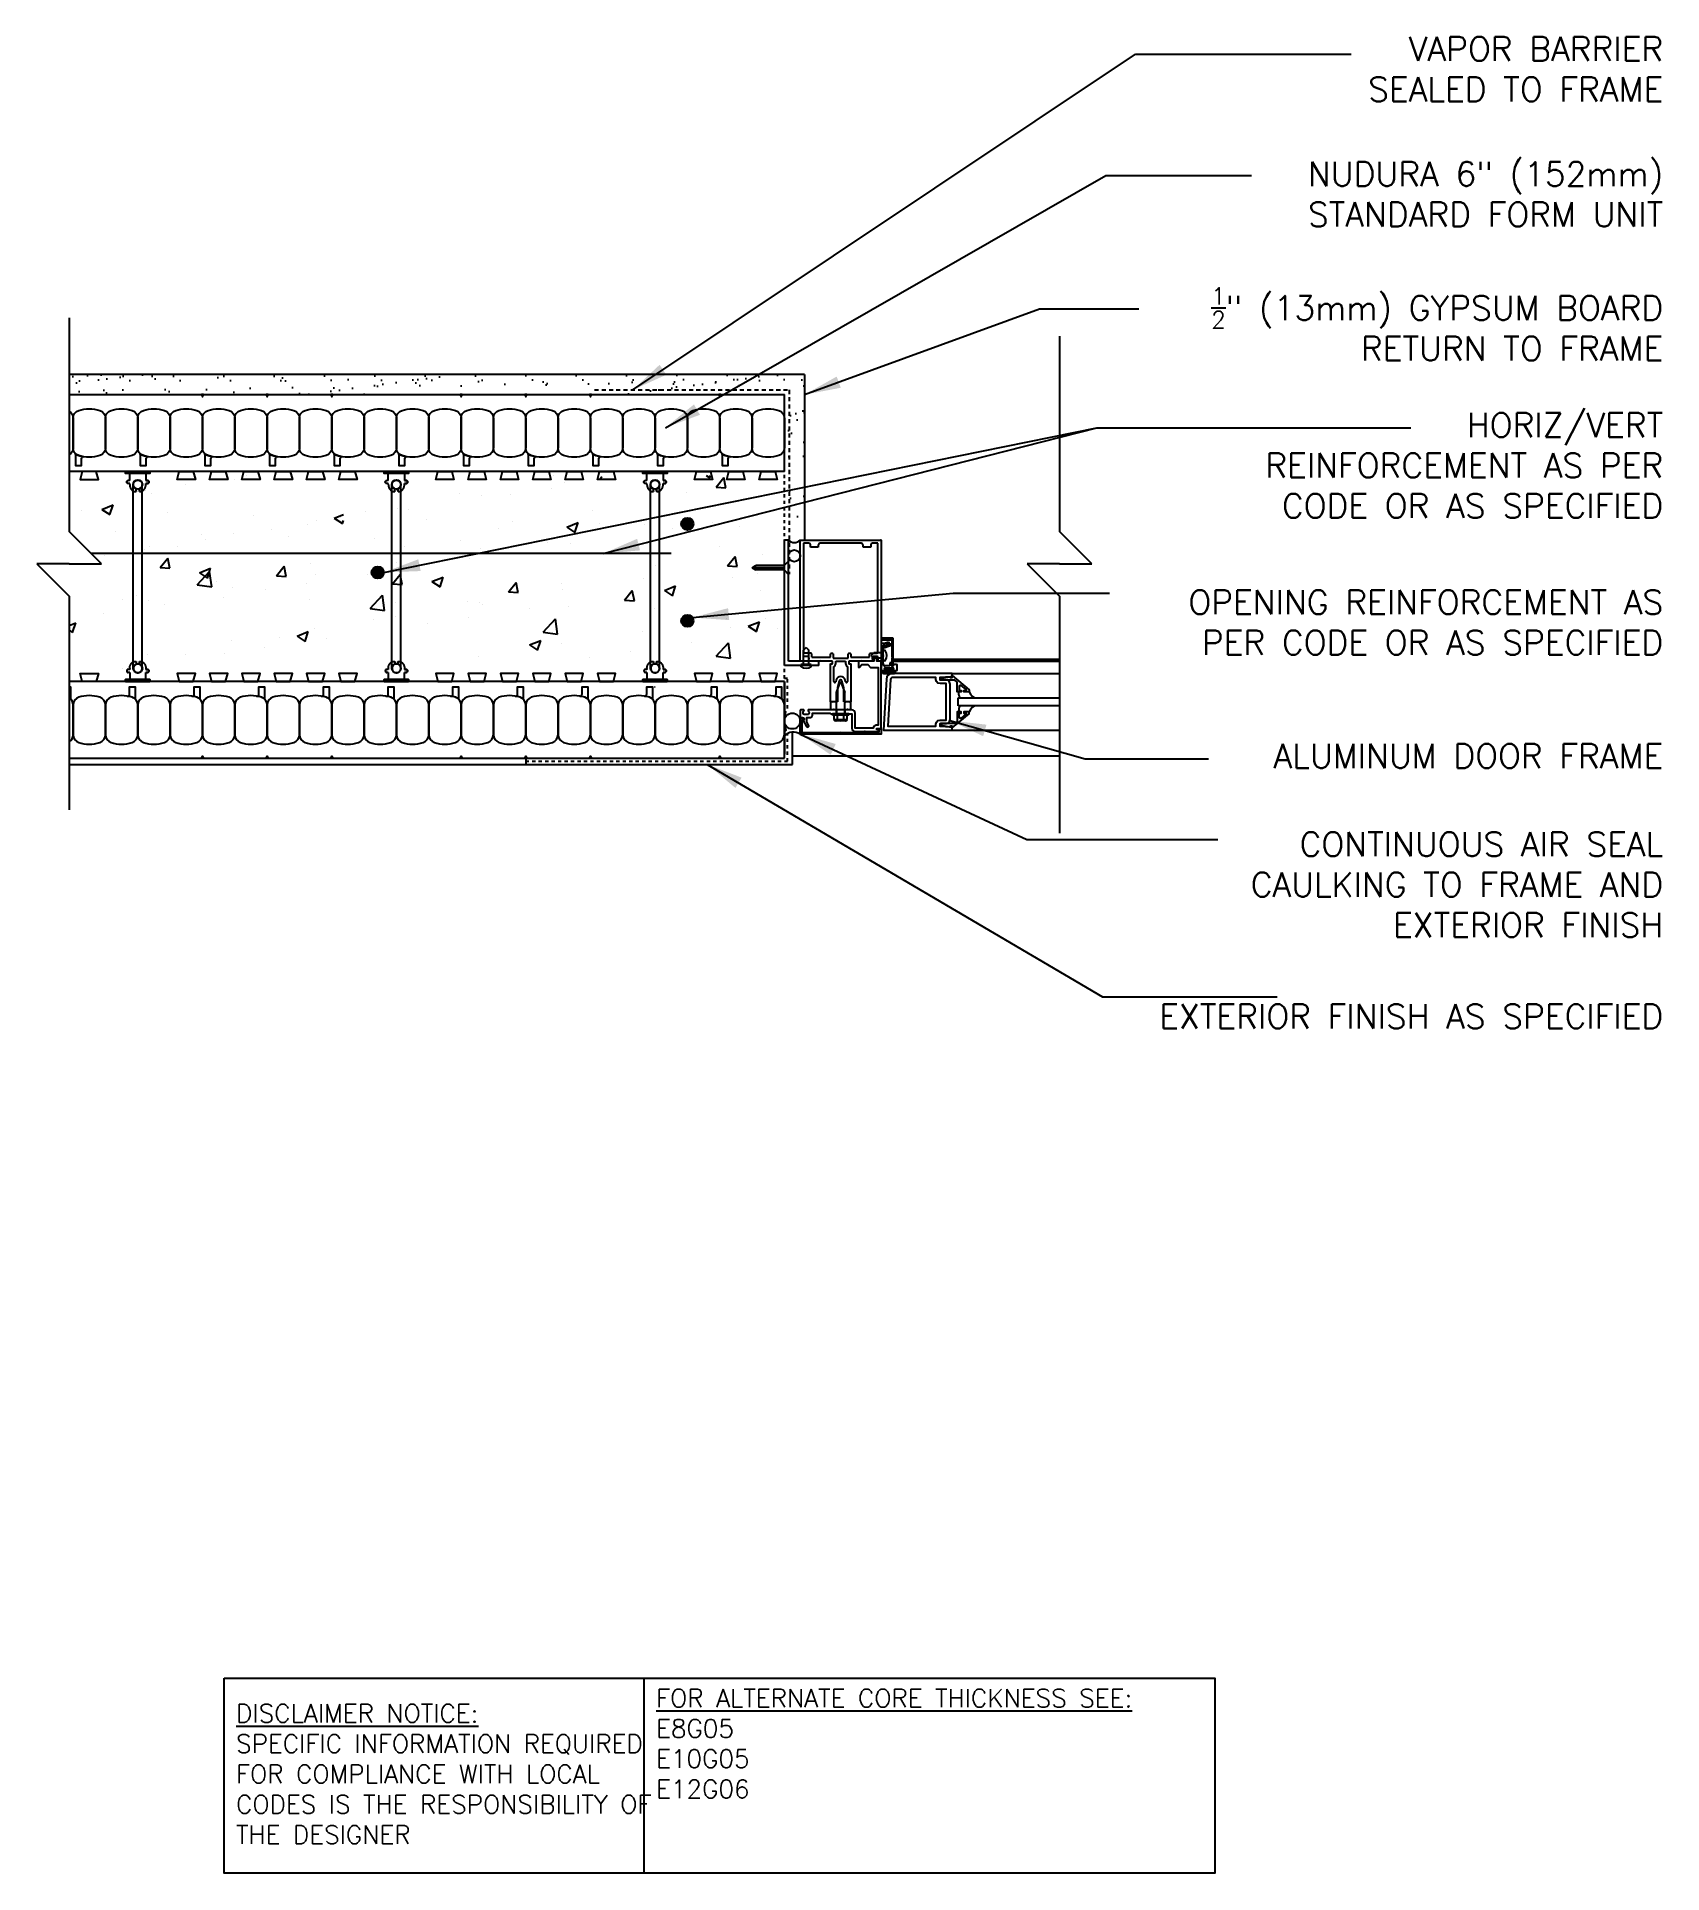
# Model space of a CAD drawing. Header units: inches. Extents: x 2949.9 to 3000.2, y 478 to 534.8.
import ezdxf

# ---------------------------------------------------------------- set-up
doc = ezdxf.new("R2010")
doc.units = ezdxf.units.IN
doc.header["$LTSCALE"] = 0.5
doc.header["$MEASUREMENT"] = 0
doc.linetypes.add('DASHED2', pattern=[0.375, 0.25, -0.125])
doc.layers.get('0').update_dxf_attribs({"linetype": 'CONTINUOUS'})
for name, color, linetype in [('HATCH', 12, 'CONTINUOUS'), ('LINE18', 9, 'CONTINUOUS'), ('line25', 2, 'CONTINUOUS'), ('LINE3', 3, 'CONTINUOUS'), ('LINE50', 5, 'CONTINUOUS'), ('LINE9', 9, 'CONTINUOUS'), ('TEXT', 4, 'CONTINUOUS')]:
    doc.layers.add(name, color=color, linetype=linetype)
doc.styles.add('DIM', font='romans.shx', dxfattribs={"width": 0.7})
doc.styles.get("Standard").update_dxf_attribs({"font": 'romans.shx'})
doc.dimstyles.new('ext_12', dxfattribs={"dimscale": 12, "dimtxt": 0.09375, "dimasz": 0.09375, "dimexe": 0.09375, "dimexo": 0.0625, "dimgap": 0.0625, "dimtad": 1, "dimdec": 1, "dimzin": 3, "dimdsep": 46, "dimlunit": 4, "dimtxsty": 'DIM', "dimcen": 0.09, "dimdle": 0.09375, "dimclrt": 4, "dimadec": 0, "dimazin": 0, "dimtfac": 1, "dimtdec": 1, "dimtmove": 2, "dimatfit": 3, "dimfxl": 0, "dimfrac": 2, "dimtolj": 1, "dimtzin": 0, "dimarcsym": 0})

msp = doc.modelspace()

# ---------------------------------------------------------------- texts
at = {"layer": 'TEXT'}
for s, insert, char_height, width, attachment_point in [('\\A1;VAPOR BARRIER \\PSEALED TO FRAME', (3000.196, 533.779), 0.75, 17.3617, 6), ('\\A1;NUDURA 6" (152mm) STANDARD FORM UNIT', (3000.196, 529.909), 0.75, 17.3617, 6), ('\\A1;{\\H0.7x;\\S1/2;}" (13mm) GYPSUM BOARD\\PRETURN TO FRAME', (3000.196, 525.889), 0.75, 17.3617, 6), ('\\A1;HORIZ/VERT REINFORCEMENT AS PER CODE OR AS SPECIFIED', (3000.196, 521.517), 0.75, 14.1881, 6), ('\\A1;OPENING REINFORCEMENT AS PER CODE OR AS SPECIFIED', (3000.196, 516.662), 0.75, 17.3617, 6), ('\\A1;ALUMINUM DOOR FRAME', (3000.196, 512.528), 0.75, 17.3617, 6), ('\\A1;CONTINUOUS AIR SEAL CAULKING TO FRAME AND EXTERIOR FINISH', (3000.196, 508.55), 0.75, 17.3617, 6), ('\\A1;EXTERIOR FINISH AS SPECIFIED', (3000.196, 504.474), 0.75, 17.3617, 6), ('{\\LFOR ALTERNATE CORE THICKNESS SEE:\\P}E8G05\\PE10G05\\PE12G06', (2969.041, 481.974), 0.5625, 23.33295, 4), ('{\\LDISCLAIMER NOTICE:}\\PSPECIFIC INFORMATION REQUIRED FOR COMPLIANCE WITH LOCAL CODES IS THE RESPONSIBILITY OF THE DESIGNER', (2956.049, 481.034), 0.5625, 14.00235, 4)]:
    msp.add_mtext(s, dxfattribs=dict(at, insert=insert, char_height=char_height, width=width, attachment_point=attachment_point))

# ---------------------------------------------------------------- blocks, each defined once
blk = doc.blocks.new('WEB_6_CENTRE_TOP')
for p, q in [((5.688, 0.141), (0, 0.141)), ((5.688, -0.141), (0, -0.141))]:
    blk.add_line(p, q)
for centre in [(0, 0), (5.688, 0)]:
    blk.add_circle(centre, 0.141)
blk = doc.blocks.new('Connector')
blk.add_point((0.271, 0))
at = {"layer": 'LINE9'}
for p, q in [((0, 0.375), (0, -0.375)), ((0.062, -0.375), (0.062, 0.375)), ((0.281, 0.25), (0.062, 0.25))]:
    blk.add_line(p, q, dxfattribs=at)
for points, weights in [([(0.007, 0.375), (0.004, 0.375), (0, 0.375)], [1, 0.972587069138, 0.950305488115]), ([(0.327, 0.343), (0.308, 0.343), (0.281, 0.317), (0.281, 0.297)], [1, 0.85355339, 0.85355339, 1]), ([(0.328, 0.343), (0.327, 0.343), (0.327, 0.343)], [1, 0.70710678, 1]), ([(0.375, 0.297), (0.375, 0.317), (0.348, 0.343), (0.329, 0.343)], [1, 0.85355339, 0.85355339, 1]), ([(0.406, 0.25), (0.546, 0.25), (0.619, 0.131)], [0.958404415409, 0.794674173519, 0.864651571113]), ([(0.619, 0.052), (0.612, 0.049), (0.604, 0.049)], [0.83615024178, 0.892081430621, 1]), ([(0, -0.375), (0.004, -0.375), (0.007, -0.375)], [0.950305488115, 0.972587069138, 1]), ([(0.281, -0.297), (0.281, -0.317), (0.308, -0.343), (0.327, -0.343)], [1, 0.85355339, 0.85355339, 1]), ([(0.327, -0.343), (0.281, -0.343), (0.281, -0.297)], [1, 0.70710678, 1]), ([(0.329, -0.343), (0.348, -0.343), (0.375, -0.317), (0.375, -0.297)], [1, 0.85355339, 0.85355339, 1]), ([(0.375, -0.297), (0.375, -0.343), (0.329, -0.343)], [1, 0.70710678, 1]), ([(0.619, -0.131), (0.546, -0.25), (0.406, -0.25)], [0.864651574428, 0.794674169686, 0.958404415195]), ([(0.604, -0.049), (0.612, -0.049), (0.619, -0.052)], [1, 0.89208144177, 0.836150253337])]:
    blk.add_rational_spline(points, weights, degree=2, dxfattribs=at)
for points, degree in [([(0, 0.375), (0.002, 0.375), (0.005, 0.375), (0.007, 0.375)], 3), ([(0.007, 0.375), (0.021, 0.375), (0.051, 0.375), (0.062, 0.375), (0.062, 0.375)], 3), ([(0.281, 0.25), (0.281, 0.297)], 1), ([(0.327, 0.343), (0.327, 0.343), (0.328, 0.343), (0.328, 0.343)], 3), ([(0.328, 0.343), (0.329, 0.343), (0.329, 0.343), (0.329, 0.343)], 3), ([(0.375, 0.25), (0.375, 0.297)], 1), ([(0.406, 0.25), (0.375, 0.25)], 1), ([(0.604, 0.049), (0.532, 0.049)], 1), ([(0.604, 0.049), (0.609, 0.049), (0.614, 0.05), (0.619, 0.052)], 3), ([(0.619, 0.131), (0.619, 0.052)], 1), ([(0.007, -0.375), (0.005, -0.375), (0.002, -0.375), (0, -0.375)], 3), ([(0.062, -0.375), (0.062, -0.375), (0.051, -0.375), (0.021, -0.375), (0.007, -0.375)], 3), ([(0.062, -0.25), (0.281, -0.25)], 1), ([(0.281, -0.297), (0.281, -0.25)], 1), ([(0.281, -0.25), (0.281, -0.297)], 1), ([(0.328, -0.343), (0.328, -0.343), (0.327, -0.343), (0.327, -0.343)], 3), ([(0.329, -0.343), (0.329, -0.343), (0.329, -0.343), (0.328, -0.343)], 3), ([(0.375, -0.25), (0.375, -0.297)], 1), ([(0.375, -0.297), (0.375, -0.25)], 1), ([(0.406, -0.25), (0.375, -0.25)], 1), ([(0.532, -0.049), (0.604, -0.049)], 1), ([(0.604, -0.049), (0.58, -0.049), (0.556, -0.049), (0.532, -0.049)], 3), ([(0.619, -0.052), (0.614, -0.05), (0.609, -0.049), (0.604, -0.049)], 3), ([(0.619, -0.052), (0.619, -0.131)], 1)]:
    blk.add_open_spline(points, degree=degree, dxfattribs=at)
for points, weights, knots in [([(0.062, 0.375), (0.062, 0.375), (0.046, 0.375), (0.03, 0.375), (0.007, 0.375)], [0.868718858569, 0.861102746415, 1, 0.861102734288, 0.868718859898], [0, 0, 0, 0.5, 0.5, 1, 1, 1]), ([(0.532, 0.049), (0.472, 0.203), (0.333, 0.113), (0.157, 0), (0.333, -0.113), (0.472, -0.203), (0.532, -0.049)], [0.899508922286, 0.599718215298, 1, 0.54226024, 1, 0.599718224335, 0.899508908749], [0, 0, 0, 0.318112, 0.318112, 0.681888, 0.681888, 1, 1, 1]), ([(0.007, -0.375), (0.03, -0.375), (0.046, -0.375), (0.062, -0.375), (0.062, -0.375)], [0.868718859319, 0.861102739573, 1, 0.861102742958, 0.868718858948], [0, 0, 0, 0.5, 0.5, 1, 1, 1])]:
    blk.add_rational_spline(points, weights, degree=2, knots=knots, dxfattribs=at)
for points in [[(0.406, 0.25), (0.406, 0.25), (0.406, 0.25), (0.406, 0.25), (0.406, 0.25), (0.406, 0.25), (0.406, 0.25)], [(0.406, 0.25), (0.406, 0.25), (0.406, 0.25), (0.406, 0.25), (0.406, 0.25), (0.406, 0.25), (0.406, 0.25)], [(0.406, 0.25), (0.406, 0.25), (0.406, 0.25), (0.406, 0.25), (0.406, 0.25), (0.406, 0.25), (0.406, 0.25)], [(0.406, 0.25), (0.406, 0.25), (0.406, 0.25), (0.406, 0.25), (0.406, 0.25), (0.406, 0.25), (0.406, 0.25)], [(0.406, 0.25), (0.406, 0.25), (0.406, 0.25), (0.406, 0.25), (0.406, 0.25), (0.406, 0.25), (0.406, 0.25)], [(0.406, 0.25), (0.406, 0.25), (0.406, 0.25), (0.406, 0.25), (0.406, 0.25), (0.406, 0.25), (0.406, 0.25)], [(0.406, 0.25), (0.406, 0.25), (0.406, 0.25), (0.406, 0.25), (0.406, 0.25), (0.406, 0.25), (0.406, 0.25)], [(0.406, 0.25), (0.406, 0.25), (0.406, 0.25), (0.406, 0.25), (0.406, 0.25), (0.406, 0.25), (0.406, 0.25)], [(0.406, 0.25), (0.406, 0.25), (0.406, 0.25), (0.406, 0.25), (0.406, 0.25), (0.406, 0.25), (0.406, 0.25)], [(0.406, 0.25), (0.406, 0.25), (0.406, 0.25), (0.406, 0.25), (0.406, 0.25), (0.406, 0.25), (0.406, 0.25)], [(0.406, 0.25), (0.406, 0.25), (0.406, 0.25), (0.406, 0.25), (0.406, 0.25), (0.406, 0.25), (0.406, 0.25)], [(0.406, 0.25), (0.406, 0.25), (0.406, 0.25), (0.406, 0.25), (0.406, 0.25), (0.406, 0.25), (0.406, 0.25)], [(0.406, 0.25), (0.406, 0.25), (0.406, 0.25), (0.406, 0.25), (0.406, 0.25), (0.406, 0.25), (0.406, 0.25)], [(0.406, 0.25), (0.406, 0.25), (0.406, 0.25), (0.406, 0.25), (0.406, 0.25), (0.406, 0.25), (0.406, 0.25)], [(0.406, 0.25), (0.406, 0.25), (0.406, 0.25), (0.406, 0.25), (0.406, 0.25), (0.406, 0.25), (0.406, 0.25)], [(0.406, 0.25), (0.406, 0.25), (0.406, 0.25), (0.406, 0.25), (0.406, 0.25), (0.406, 0.25), (0.406, 0.25)], [(0.406, 0.25), (0.406, 0.25), (0.406, 0.25), (0.406, 0.25), (0.406, 0.25), (0.406, 0.25), (0.406, 0.25)], [(0.406, 0.25), (0.406, 0.25), (0.406, 0.25), (0.406, 0.25), (0.406, 0.25), (0.406, 0.25), (0.406, 0.25)], [(0.406, 0.25), (0.406, 0.25), (0.406, 0.25), (0.406, 0.25), (0.406, 0.25), (0.406, 0.25), (0.406, 0.25)], [(0.406, 0.25), (0.406, 0.25), (0.406, 0.25), (0.406, 0.25), (0.406, 0.25), (0.406, 0.25), (0.406, 0.25)], [(0.406, 0.25), (0.406, 0.25), (0.406, 0.25), (0.406, 0.25), (0.406, 0.25), (0.406, 0.25), (0.406, 0.25)], [(0.406, 0.25), (0.406, 0.25), (0.406, 0.25), (0.406, 0.25), (0.406, 0.25), (0.406, 0.25), (0.406, 0.25)], [(0.406, 0.25), (0.406, 0.25), (0.406, 0.25), (0.406, 0.25), (0.406, 0.25), (0.406, 0.25), (0.406, 0.25)], [(0.406, 0.25), (0.406, 0.25), (0.406, 0.25), (0.406, 0.25), (0.406, 0.25), (0.406, 0.25), (0.406, 0.25)], [(0.532, 0.049), (0.532, 0.049), (0.532, 0.049), (0.532, 0.049), (0.532, 0.049), (0.532, 0.049), (0.532, 0.049)], [(0.532, 0.049), (0.532, 0.049), (0.532, 0.049), (0.532, 0.049), (0.532, 0.049), (0.532, 0.049), (0.532, 0.049)], [(0.532, 0.049), (0.532, 0.049), (0.532, 0.049), (0.532, 0.049), (0.532, 0.049), (0.532, 0.049), (0.532, 0.049)], [(0.532, 0.049), (0.532, 0.049), (0.532, 0.049), (0.532, 0.049), (0.532, 0.049), (0.532, 0.049), (0.532, 0.049)], [(0.532, 0.049), (0.532, 0.049), (0.532, 0.049), (0.532, 0.049), (0.532, 0.049), (0.532, 0.049), (0.532, 0.049)], [(0.532, 0.049), (0.532, 0.049), (0.532, 0.049), (0.532, 0.049), (0.532, 0.049), (0.532, 0.049), (0.532, 0.049)], [(0.532, 0.049), (0.532, 0.049), (0.532, 0.049), (0.532, 0.049), (0.532, 0.049), (0.532, 0.049), (0.532, 0.049)], [(0.532, 0.049), (0.532, 0.049), (0.532, 0.049), (0.532, 0.049), (0.532, 0.049), (0.532, 0.049), (0.532, 0.049)], [(0.532, 0.049), (0.532, 0.049), (0.532, 0.049), (0.532, 0.049), (0.532, 0.049), (0.532, 0.049), (0.532, 0.049)], [(0.532, 0.049), (0.532, 0.049), (0.532, 0.049), (0.532, 0.049), (0.532, 0.049), (0.532, 0.049), (0.532, 0.049)], [(0.604, 0.049), (0.604, 0.049), (0.604, 0.049), (0.604, 0.049), (0.604, 0.049), (0.604, 0.049), (0.604, 0.049)], [(0.604, 0.049), (0.604, 0.049), (0.604, 0.049), (0.604, 0.049), (0.604, 0.049), (0.604, 0.049), (0.604, 0.049)], [(0.604, 0.049), (0.604, 0.049), (0.604, 0.049), (0.604, 0.049), (0.604, 0.049), (0.604, 0.049), (0.604, 0.049)], [(0.604, 0.049), (0.604, 0.049), (0.604, 0.049), (0.604, 0.049), (0.604, 0.049), (0.604, 0.049), (0.604, 0.049)], [(0.619, 0.131), (0.619, 0.131), (0.619, 0.131), (0.619, 0.131), (0.619, 0.131), (0.619, 0.131), (0.619, 0.131)], [(0.619, 0.131), (0.619, 0.131), (0.619, 0.131), (0.619, 0.131), (0.619, 0.131), (0.619, 0.131), (0.619, 0.131)], [(0.619, 0.131), (0.619, 0.131), (0.619, 0.131), (0.619, 0.131), (0.619, 0.131), (0.619, 0.131), (0.619, 0.131)], [(0.619, 0.131), (0.619, 0.131), (0.619, 0.131), (0.619, 0.131), (0.619, 0.131), (0.619, 0.131), (0.619, 0.131)], [(0.406, -0.25), (0.406, -0.25), (0.406, -0.25), (0.406, -0.25), (0.406, -0.25), (0.406, -0.25), (0.406, -0.25)], [(0.406, -0.25), (0.406, -0.25), (0.406, -0.25), (0.406, -0.25), (0.406, -0.25), (0.406, -0.25), (0.406, -0.25)], [(0.406, -0.25), (0.406, -0.25), (0.406, -0.25), (0.406, -0.25), (0.406, -0.25), (0.406, -0.25), (0.406, -0.25)], [(0.406, -0.25), (0.406, -0.25), (0.406, -0.25), (0.406, -0.25), (0.406, -0.25), (0.406, -0.25), (0.406, -0.25)], [(0.406, -0.25), (0.406, -0.25), (0.406, -0.25), (0.406, -0.25), (0.406, -0.25), (0.406, -0.25), (0.406, -0.25)], [(0.406, -0.25), (0.406, -0.25), (0.406, -0.25), (0.406, -0.25), (0.406, -0.25), (0.406, -0.25), (0.406, -0.25)], [(0.406, -0.25), (0.406, -0.25), (0.406, -0.25), (0.406, -0.25), (0.406, -0.25), (0.406, -0.25), (0.406, -0.25)], [(0.406, -0.25), (0.406, -0.25), (0.406, -0.25), (0.406, -0.25), (0.406, -0.25), (0.406, -0.25), (0.406, -0.25)], [(0.406, -0.25), (0.406, -0.25), (0.406, -0.25), (0.406, -0.25), (0.406, -0.25), (0.406, -0.25), (0.406, -0.25)], [(0.406, -0.25), (0.406, -0.25), (0.406, -0.25), (0.406, -0.25), (0.406, -0.25), (0.406, -0.25), (0.406, -0.25)], [(0.406, -0.25), (0.406, -0.25), (0.406, -0.25), (0.406, -0.25), (0.406, -0.25), (0.406, -0.25), (0.406, -0.25)], [(0.532, -0.049), (0.532, -0.049), (0.532, -0.049), (0.532, -0.049), (0.532, -0.049), (0.532, -0.049), (0.532, -0.049)], [(0.532, -0.049), (0.532, -0.049), (0.532, -0.049), (0.532, -0.049), (0.532, -0.049), (0.532, -0.049), (0.532, -0.049)], [(0.532, -0.049), (0.532, -0.049), (0.532, -0.049), (0.532, -0.049), (0.532, -0.049), (0.532, -0.049), (0.532, -0.049)], [(0.532, -0.049), (0.532, -0.049), (0.532, -0.049), (0.532, -0.049), (0.532, -0.049), (0.532, -0.049), (0.532, -0.049)], [(0.604, -0.049), (0.604, -0.049), (0.604, -0.049), (0.604, -0.049), (0.604, -0.049), (0.604, -0.049), (0.604, -0.049)], [(0.604, -0.049), (0.604, -0.049), (0.604, -0.049), (0.604, -0.049), (0.604, -0.049), (0.604, -0.049), (0.604, -0.049)], [(0.604, -0.049), (0.604, -0.049), (0.604, -0.049), (0.604, -0.049), (0.604, -0.049), (0.604, -0.049), (0.604, -0.049)], [(0.604, -0.049), (0.604, -0.049), (0.604, -0.049), (0.604, -0.049), (0.604, -0.049), (0.604, -0.049), (0.604, -0.049)], [(0.604, -0.049), (0.604, -0.049), (0.604, -0.049), (0.604, -0.049), (0.604, -0.049), (0.604, -0.049), (0.604, -0.049)], [(0.604, -0.049), (0.604, -0.049), (0.604, -0.049), (0.604, -0.049), (0.604, -0.049), (0.604, -0.049), (0.604, -0.049)], [(0.604, -0.049), (0.604, -0.049), (0.604, -0.049), (0.604, -0.049), (0.604, -0.049), (0.604, -0.049), (0.604, -0.049)], [(0.604, -0.049), (0.604, -0.049), (0.604, -0.049), (0.604, -0.049), (0.604, -0.049), (0.604, -0.049), (0.604, -0.049)], [(0.619, -0.131), (0.619, -0.131), (0.619, -0.131), (0.619, -0.131), (0.619, -0.131), (0.619, -0.131), (0.619, -0.131)], [(0.619, -0.131), (0.619, -0.131), (0.619, -0.131), (0.619, -0.131), (0.619, -0.131), (0.619, -0.131), (0.619, -0.131)], [(0.619, -0.131), (0.619, -0.131), (0.619, -0.131), (0.619, -0.131), (0.619, -0.131), (0.619, -0.131), (0.619, -0.131)], [(0.619, -0.131), (0.619, -0.131), (0.619, -0.131), (0.619, -0.131), (0.619, -0.131), (0.619, -0.131), (0.619, -0.131)]]:
    blk.add_open_spline(points, degree=3, knots=[0, 0, 0, 0, 1, 1, 1, 1, 1, 1, 1], dxfattribs=at)
blk = doc.blocks.new('B060316')
for p, q in [((1.969, 0), (1.969, -0.133)), ((2.217, -0.013), (1.969, 0)), ((1.969, -0.347), (1.969, -0.469)), ((2, -0.5), (2.126, -0.5)), ((2.003, -0.133), (2.003, -0.115)), ((2.003, -0.365), (2.003, -0.347)), ((2.049, -0.115), (2.049, -0.365)), ((2.107, -0.265), (2.107, -0.127)), ((2.207, -0.265), (2.107, -0.265)), ((2.107, -0.359), (2.107, -0.329)), ((2.157, -0.38), (2.119, -0.373)), ((2.121, -0.314), (2.207, -0.306)), ((2.157, -0.469), (2.157, -0.38)), ((2.169, -0.065), (2.405, -0.065)), ((2.207, -0.306), (2.207, -0.265)), ((2.555, -0.013), (2.217, -0.013)), ((2.451, -0.065), (2.747, -0.065)), ((2.803, 0), (2.555, -0.013)), ((2.747, -0.065), (2.747, -0.141)), ((2.803, -0.01), (2.803, 0)), ((2.813, -0.02), (2.803, -0.01)), ((2.803, -0.03), (2.813, -0.02)), ((2.803, -0.108), (2.803, -0.03)), ((2.848, -0.232), (2.803, -0.108))]:
    blk.add_line(p, q)
for centre, radius, start, end in [((1.986, -0.133), 0.017, 180, 0), ((1.986, -0.347), 0.017, 360, 180), ((2, -0.469), 0.031, 180, 270), ((2.026, -0.115), 0.023, 0, 180), ((2.026, -0.365), 0.023, 180, 0), ((2.169, -0.127), 0.062, 90, 180), ((2.122, -0.329), 0.015, 95, 180), ((2.122, -0.359), 0.015, 180, 260), ((2.126, -0.469), 0.031, 270, 0), ((2.428, -0.086), 0.031, 42.6423, 137.3577), ((2.356, -0.5), 0.531, 29.0353, 42.5789), ((2.833, -0.235), 0.015, 209.0353, 10.9647)]:
    blk.add_arc(centre, radius, start, end)

# ---------------------------------------------------------------- hatches: boundary and pattern name
at = {"layer": 'HATCH'}
h = msp.add_hatch(dxfattribs=at)
h.set_pattern_fill('AR-SAND', color=256, scale=0.5, style=0)
h.set_pattern_definition([(37.5, (-25.68345, -36.12415), (-0.03149668, 0.96341188), [0, -0.76, 0, -0.85, 0, -0.8125]), (7.5, (-25.6834, -36.1242), (0.88488835, 1.41107303), [0, -0.41, 0, -0.685, 0, -0.2625]), (327.5, (-26.29845, -36.12415), (1.55707093, 0.00282953), [0, -0.25, 0, -0.9, 0, -1.175]), (317.5, (-26.2984, -36.1242), (1.5030633, 0.4388378), [0, -0.125, 0, -0.59, 0, -0.675])])
h.paths.add_polyline_path([(2950.884, 524.332), (2950.884, 523.707), (2971.509, 523.707), (2973.009, 523.707), (2973.009, 519.331, 0.777457), (2973.383, 519.35), (2973.508, 519.35), (2973.54, 519.35), (2973.634, 519.35), (2973.634, 524.332)])
at = {"layer": 'LINE3'}
for points in [[(2970.196, 519.707, 1), (2969.821, 519.707, 1)], [(2960.619, 518.207, 1), (2960.244, 518.207, 1)], [(2970.196, 516.707, 1), (2969.821, 516.707, 1)]]:
    msp.add_hatch(color=256, dxfattribs=at).paths.add_polyline_path(points)

# ---------------------------------------------------------------- linework, layer by layer
at = {"layer": 'HATCH'}
for p, q in [((2956.008, 521.083), (2956.008, 521.083)), ((2956.387, 521.207), (2956.387, 521.207)), ((2965.866, 521.203), (2965.866, 521.203)), ((2967.31, 521.1), (2967.368, 521.172)), ((2967.31, 521.1), (2967.368, 521.096)), ((2967.681, 521.091), (2967.681, 521.091)), ((2970.586, 521.207), (2970.703, 521.131)), ((2970.703, 521.131), (2970.727, 521.207)), ((2970.901, 520.849), (2971.137, 521.14)), ((2971.201, 520.828), (2971.138, 521.14)), ((2953.249, 520.738), (2953.249, 520.738)), ((2953.418, 520.663), (2953.418, 520.663)), ((2954.498, 520.924), (2954.498, 520.924)), ((2962.959, 520.652), (2962.959, 520.652)), ((2963.647, 520.599), (2963.647, 520.599)), ((2964.544, 520.622), (2964.544, 520.622)), ((2965.792, 520.809), (2965.792, 520.809)), ((2966.207, 520.996), (2966.207, 520.996)), ((2969.989, 520.677), (2969.989, 520.677)), ((2970.901, 520.849), (2971.201, 520.828)), ((2950.899, 520.299), (2950.899, 520.299)), ((2951.257, 520.113), (2951.257, 520.113)), ((2951.896, 520.158), (2952.243, 520.299)), ((2951.896, 520.158), (2952.147, 519.995)), ((2952.148, 519.995), (2952.244, 520.299)), ((2953.927, 520.046), (2953.927, 520.046)), ((2956.598, 519.98), (2956.598, 519.98)), ((2959.087, 519.883), (2959.368, 519.997)), ((2959.087, 519.883), (2959.339, 519.72)), ((2959.269, 519.914), (2959.269, 519.914)), ((2960.052, 520.1), (2960.052, 520.1)), ((2961.057, 520.179), (2961.057, 520.179)), ((2961.394, 520.152), (2961.394, 520.152)), ((2967.083, 520.126), (2967.083, 520.126)), ((2972.212, 519.985), (2972.212, 519.985)), ((2972.493, 520.117), (2972.493, 520.117)), ((2952.322, 519.46), (2952.322, 519.46)), ((2954.993, 519.393), (2954.993, 519.393)), ((2955.977, 519.418), (2955.977, 519.418)), ((2957.145, 519.549), (2957.145, 519.549)), ((2957.664, 519.327), (2957.664, 519.327)), ((2958.256, 519.683), (2958.256, 519.683)), ((2958.537, 519.815), (2958.537, 519.815)), ((2959.339, 519.72), (2959.368, 519.812)), ((2961.939, 519.848), (2961.939, 519.848)), ((2964.176, 519.575), (2964.176, 519.575)), ((2964.61, 519.782), (2964.61, 519.782)), ((2966.176, 519.331), (2966.176, 519.331)), ((2966.279, 519.608), (2966.627, 519.749)), ((2966.279, 519.608), (2966.53, 519.445)), ((2966.531, 519.445), (2966.627, 519.749)), ((2967.281, 519.716), (2967.281, 519.716)), ((2968.695, 519.695), (2968.695, 519.695)), ((2969.55, 519.567), (2969.55, 519.567)), ((2970.799, 519.754), (2970.799, 519.754)), ((2971.62, 519.629), (2971.62, 519.629)), ((2951.968, 518.743), (2951.968, 518.743)), ((2953.217, 518.93), (2953.217, 518.93)), ((2953.387, 518.998), (2953.387, 518.998)), ((2954.239, 518.998), (2954.239, 518.998)), ((2955.106, 519.212), (2955.106, 519.212)), ((2960.334, 519.261), (2960.334, 519.261)), ((2961.269, 519.023), (2961.269, 519.023)), ((2963.005, 519.195), (2963.005, 519.195)), ((2963.615, 518.934), (2963.615, 518.934)), ((2964.511, 518.814), (2964.511, 518.814)), ((2965.676, 519.129), (2965.676, 519.129)), ((2966.4, 519.097), (2966.4, 519.097)), ((2968.346, 519.062), (2968.346, 519.062)), ((2971.017, 518.996), (2971.017, 518.996)), ((2972.318, 518.774), (2972.318, 518.774)), ((2953.705, 518.356), (2953.941, 518.648)), ((2953.705, 518.356), (2954.004, 518.335)), ((2954.004, 518.335), (2953.941, 518.648)), ((2954.849, 517.823), (2955.232, 518.235)), ((2954.915, 518.198), (2955.263, 518.338)), ((2954.915, 518.198), (2955.167, 518.034)), ((2955.167, 518.034), (2955.263, 518.338)), ((2955.295, 517.762), (2955.232, 518.235)), ((2957.296, 518.105), (2957.532, 518.396)), ((2957.595, 518.084), (2957.532, 518.396)), ((2958.362, 518.472), (2958.362, 518.472)), ((2961.025, 518.514), (2961.025, 518.514)), ((2963.263, 518.628), (2963.263, 518.628)), ((2969.022, 518.41), (2969.022, 518.41)), ((2971.252, 518.407), (2971.488, 518.698)), ((2971.252, 518.407), (2971.551, 518.386)), ((2971.254, 518.45), (2971.254, 518.45)), ((2971.551, 518.386), (2971.488, 518.698)), ((2973.009, 518.353), (2972.009, 518.353)), ((2972.18, 518.177), (2972.18, 518.177)), ((2972.461, 518.451), (2972.461, 518.451)), ((2954.849, 517.823), (2955.295, 517.762)), ((2955.456, 517.921), (2955.456, 517.921)), ((2955.945, 517.753), (2955.945, 517.753)), ((2956.975, 517.688), (2956.975, 517.688)), ((2957.296, 518.105), (2957.595, 518.084)), ((2958.224, 517.875), (2958.224, 517.875)), ((2958.506, 518.149), (2958.506, 518.149)), ((2960.113, 518.157), (2960.113, 518.157)), ((2960.887, 517.854), (2961.123, 518.145)), ((2960.887, 517.854), (2961.186, 517.833)), ((2961.186, 517.833), (2961.123, 518.145)), ((2962.107, 517.923), (2962.454, 518.063)), ((2962.107, 517.923), (2962.358, 517.759)), ((2962.358, 517.759), (2962.454, 518.063)), ((2964.478, 517.603), (2964.495, 517.624)), ((2964.478, 517.603), (2964.778, 517.582)), ((2964.495, 517.624), (2964.714, 517.894)), ((2964.769, 517.624), (2964.714, 517.894)), ((2964.778, 517.582), (2964.769, 517.624)), ((2966.116, 517.859), (2966.116, 517.859)), ((2966.144, 517.665), (2966.144, 517.665)), ((2968.069, 517.352), (2968.305, 517.643)), ((2968.369, 517.331), (2968.306, 517.643)), ((2968.664, 518.029), (2968.664, 518.029)), ((2969.298, 517.648), (2969.646, 517.788)), ((2969.298, 517.648), (2969.55, 517.484)), ((2969.518, 517.759), (2969.518, 517.759)), ((2969.55, 517.484), (2969.646, 517.788)), ((2971.407, 518.042), (2971.407, 518.042)), ((2972.274, 517.658), (2972.274, 517.658)), ((2952.549, 517.369), (2952.549, 517.369)), ((2952.977, 517.488), (2952.977, 517.488)), ((2953.355, 517.332), (2953.355, 517.332)), ((2953.825, 517.217), (2953.825, 517.217)), ((2955.648, 517.422), (2955.648, 517.422)), ((2958.318, 517.356), (2958.318, 517.356)), ((2960.199, 517.089), (2960.581, 517.501)), ((2960.199, 517.089), (2960.645, 517.027)), ((2960.645, 517.027), (2960.582, 517.501)), ((2960.989, 517.289), (2960.989, 517.289)), ((2963.209, 517.307), (2963.209, 517.307)), ((2963.583, 517.268), (2963.583, 517.268)), ((2963.66, 517.223), (2963.66, 517.223)), ((2965.12, 517.102), (2965.12, 517.102)), ((2966.33, 517.157), (2966.33, 517.157)), ((2968.069, 517.352), (2968.369, 517.331)), ((2968.27, 517.573), (2968.27, 517.573)), ((2969.001, 517.091), (2969.001, 517.091)), ((2950.884, 516.569), (2951.09, 516.652)), ((2950.994, 516.349), (2951.09, 516.652)), ((2951.936, 516.935), (2951.936, 516.935)), ((2958.474, 516.484), (2958.474, 516.484)), ((2960.302, 516.756), (2960.302, 516.756)), ((2960.993, 516.848), (2960.993, 516.848)), ((2961.982, 516.633), (2961.982, 516.633)), ((2963.231, 516.82), (2963.231, 516.82)), ((2965.549, 516.354), (2965.931, 516.767)), ((2965.995, 516.293), (2965.931, 516.767)), ((2971.222, 516.784), (2971.222, 516.784)), ((2971.351, 516.507), (2971.351, 516.507)), ((2971.89, 516.539), (2972.238, 516.679)), ((2971.89, 516.539), (2972.142, 516.376)), ((2972.142, 516.375), (2972.238, 516.679)), ((2972.43, 516.786), (2972.43, 516.786)), ((2950.884, 516.42), (2950.994, 516.349)), ((2955.913, 516.087), (2955.913, 516.087)), ((2957.395, 516.205), (2957.395, 516.205)), ((2957.934, 516.237), (2958.282, 516.377)), ((2957.934, 516.237), (2958.186, 516.074)), ((2958.186, 516.074), (2958.282, 516.377)), ((2958.832, 516.162), (2958.832, 516.162)), ((2965.126, 515.962), (2965.473, 516.102)), ((2965.126, 515.962), (2965.377, 515.799)), ((2965.377, 515.799), (2965.474, 516.102)), ((2965.549, 516.354), (2965.995, 516.293)), ((2966.112, 516), (2966.112, 516)), ((2968.632, 516.364), (2968.632, 516.364)), ((2970.127, 516.047), (2970.127, 516.047)), ((2970.899, 515.62), (2971.281, 516.032)), ((2971.345, 515.559), (2971.281, 516.032)), ((2972.788, 516.464), (2972.788, 516.464)), ((2953.323, 515.667), (2953.323, 515.667)), ((2954.489, 515.653), (2954.489, 515.653)), ((2955.694, 515.693), (2955.694, 515.693)), ((2956.943, 515.88), (2956.943, 515.88)), ((2963.552, 515.603), (2963.552, 515.603)), ((2966.989, 515.578), (2966.989, 515.578)), ((2968.238, 515.765), (2968.238, 515.765)), ((2968.868, 515.423), (2968.868, 515.423)), ((2970.899, 515.62), (2971.345, 515.559)), ((2952.544, 515.222), (2952.544, 515.222))]:
    msp.add_line(p, q, dxfattribs=at)
at = {"layer": 'HATCH', "color": 4, "linetype": 'DASHED2', "ltscale": 0.5}
for p, q in [((2973.009, 514.926), (2973.009, 521.332)), ((2973.102, 514.926), (2973.009, 514.926)), ((2973.102, 514.002), (2973.102, 514.926)), ((2973.102, 512.363), (2973.102, 513.217)), ((2965.009, 512.363), (2973.102, 512.363))]:
    msp.add_line(p, q, dxfattribs=at)
at = {"layer": 'HATCH', "color": 12}
for p, q in [((2981.523, 515.516), (2976.378, 515.516)), ((2981.523, 515.454), (2976.378, 515.454)), ((2978.198, 515.079), (2981.523, 515.079)), ((2978.401, 514.418), (2978.414, 514.373)), ((2978.401, 514.418), (2978.414, 514.373)), ((2978.414, 514.373), (2978.446, 514.341)), ((2978.414, 514.373), (2978.446, 514.341)), ((2978.446, 514.341), (2978.49, 514.329)), ((2978.446, 514.341), (2978.49, 514.329)), ((2978.727, 514.517), (2978.764, 514.439)), ((2978.727, 514.517), (2978.764, 514.439)), ((2978.764, 514.439), (2978.821, 514.374)), ((2978.764, 514.439), (2978.821, 514.374)), ((2978.821, 514.374), (2978.893, 514.328)), ((2978.821, 514.374), (2978.893, 514.328)), ((2978.414, 514.035), (2978.401, 513.99)), ((2978.414, 514.035), (2978.401, 513.99)), ((2978.401, 513.99), (2978.401, 513.891)), ((2978.446, 514.067), (2978.414, 514.035)), ((2978.446, 514.067), (2978.414, 514.035)), ((2978.49, 514.079), (2978.446, 514.067)), ((2978.49, 514.079), (2978.446, 514.067)), ((2978.764, 513.969), (2978.727, 513.891)), ((2978.764, 513.969), (2978.727, 513.891)), ((2978.821, 514.033), (2978.764, 513.969)), ((2978.821, 514.033), (2978.764, 513.969)), ((2978.893, 514.078), (2978.821, 514.033)), ((2978.893, 514.078), (2978.821, 514.033)), ((2978.198, 513.329), (2981.523, 513.329)), ((2981.523, 512.519), (2973.259, 512.519))]:
    msp.add_line(p, q, dxfattribs=at)
at = {"layer": 'HATCH', "color": 6, "linetype": 'DASHED2'}
msp.add_lwpolyline([(2967.135, 523.851), (2973.154, 523.851), (2973.154, 518.157)], dxfattribs=at)
at = {"layer": 'HATCH', "color": 12}
msp.add_lwpolyline([(2978.401, 514.418), (2978.401, 514.516)], dxfattribs=at)
at = {"layer": 'HATCH', "color": 4, "linetype": 'DASHED2', "ltscale": 0.5}
for points in [[(2973.009, 513.618), (2973.047, 513.863), (2973.078, 513.955), (2973.102, 514.002)], [(2973.009, 513.601), (2973.047, 513.356), (2973.078, 513.264), (2973.102, 513.217)]]:
    msp.add_spline(points, degree=3, dxfattribs=at)
at = {"layer": 'LINE18'}
for p, q in [((2973.009, 515.332), (2973.009, 519.207)), ((2973.134, 519.207), (2973.009, 519.207)), ((2973.134, 515.457), (2973.134, 519.207)), ((2973.6, 519.107), (2973.6, 515.737)), ((2973.76, 519.107), (2973.6, 519.107)), ((2973.82, 518.987), (2973.82, 519.047)), ((2974.055, 518.987), (2973.82, 518.987)), ((2974.055, 519.047), (2974.055, 518.987)), ((2975.385, 519.107), (2974.115, 519.107)), ((2975.445, 518.987), (2975.445, 519.047)), ((2975.68, 518.987), (2975.445, 518.987)), ((2975.68, 519.047), (2975.68, 518.987)), ((2975.9, 519.107), (2975.74, 519.107)), ((2975.9, 515.737), (2975.9, 519.107)), ((2976, 519.207), (2975.981, 519.207)), ((2972.009, 518.353), (2972.128, 518.416)), ((2972.009, 518.353), (2972.128, 518.291)), ((2973.009, 518.416), (2972.128, 518.416)), ((2973.009, 518.291), (2972.128, 518.291)), ((2973.009, 518.435), (2973.134, 518.56)), ((2973.009, 518.272), (2973.134, 518.147)), ((2976.378, 516.174), (2976.003, 516.174)), ((2976.003, 516.174), (2976.006, 516.124)), ((2976.006, 516.124), (2976.328, 516.124)), ((2976.083, 515.932), (2976.097, 515.893)), ((2976.117, 515.884), (2976.308, 515.954)), ((2976.318, 515.995), (2976.15, 515.934)), ((2976.328, 516.124), (2976.328, 516.009)), ((2976.328, 515.94), (2976.328, 515.572)), ((2976.378, 515.337), (2976.378, 516.174)), ((2974.071, 515.332), (2973.009, 515.332)), ((2974.071, 515.457), (2973.134, 515.457)), ((2973.841, 515.357), (2973.519, 515.357)), ((2973.519, 515.307), (2973.519, 515.357)), ((2973.68, 515.888), (2973.597, 515.805)), ((2973.597, 515.357), (2973.597, 515.805)), ((2973.835, 515.707), (2973.63, 515.707)), ((2973.68, 515.888), (2973.763, 515.805)), ((2973.763, 515.357), (2973.763, 515.805)), ((2973.841, 515.307), (2973.841, 515.357)), ((2973.855, 515.582), (2973.855, 515.687)), ((2973.855, 515.582), (2974.437, 515.582)), ((2974.071, 515.332), (2974.071, 515.457)), ((2974.437, 515.582), (2974.437, 515.687)), ((2974.437, 514.207), (2974.437, 515.371)), ((2974.457, 515.707), (2974.497, 515.707)), ((2974.517, 515.687), (2974.517, 515.557)), ((2974.517, 515.557), (2974.983, 515.557)), ((2974.597, 515.457), (2974.903, 515.457)), ((2974.597, 515.391), (2974.597, 515.457)), ((2974.903, 515.457), (2974.903, 515.391)), ((2974.983, 515.557), (2974.983, 515.687)), ((2975.003, 515.707), (2975.043, 515.707)), ((2975.063, 515.687), (2975.063, 515.582)), ((2975.063, 515.582), (2975.645, 515.582)), ((2975.063, 515.371), (2975.063, 514.207)), ((2975.645, 515.582), (2975.645, 515.687)), ((2975.665, 515.707), (2975.87, 515.707)), ((2975.693, 515.633), (2975.776, 515.716)), ((2975.693, 515.633), (2975.776, 515.55)), ((2976.068, 515.716), (2975.776, 515.716)), ((2976.068, 515.55), (2975.776, 515.55)), ((2976.068, 515.472), (2976.068, 515.794)), ((2976.118, 515.794), (2976.068, 515.794)), ((2976.118, 515.472), (2976.068, 515.472)), ((2976.328, 515.572), (2976.318, 515.562)), ((2976.318, 515.562), (2976.328, 515.552)), ((2976.328, 515.552), (2976.328, 515.337)), ((2974.537, 514.829), (2974.537, 515.293)), ((2974.612, 514.881), (2974.596, 514.822)), ((2974.624, 514.497), (2974.75, 514.832)), ((2974.708, 514.855), (2974.65, 514.637)), ((2974.75, 514.832), (2974.875, 514.497)), ((2974.85, 514.637), (2974.791, 514.855)), ((2974.904, 514.822), (2974.888, 514.881)), ((2974.963, 515.293), (2974.963, 514.829)), ((2976.089, 515.174), (2976.401, 515.174)), ((2976.089, 515.154), (2976.401, 515.154)), ((2976.089, 515.1), (2976.401, 515.1)), ((2976.089, 515.08), (2976.401, 515.08)), ((2976.11, 515.248), (2976.11, 515.233)), ((2976.183, 515.248), (2976.11, 515.248)), ((2976.168, 515.233), (2976.11, 515.233)), ((2976.168, 515.233), (2976.168, 515.174)), ((2976.183, 515.248), (2976.183, 515.192)), ((2976.307, 515.192), (2976.183, 515.192)), ((2976.38, 515.248), (2976.307, 515.248)), ((2976.307, 515.192), (2976.307, 515.248)), ((2976.38, 515.233), (2976.322, 515.233)), ((2976.322, 515.174), (2976.322, 515.233)), ((2976.38, 515.233), (2976.38, 515.248)), ((2974.437, 514.207), (2974.437, 513.957)), ((2974.499, 514.207), (2974.437, 514.207)), ((2974.477, 514.207), (2974.437, 514.207)), ((2974.492, 514.192), (2974.477, 514.207)), ((2974.507, 514.207), (2974.492, 514.192)), ((2974.58, 514.207), (2974.507, 514.207)), ((2974.595, 514.192), (2974.58, 514.207)), ((2974.61, 514.207), (2974.595, 514.192)), ((2974.65, 514.207), (2974.61, 514.207)), ((2974.624, 513.832), (2974.624, 514.497)), ((2974.65, 514.637), (2974.65, 514.207)), ((2974.85, 514.207), (2974.85, 514.637)), ((2974.89, 514.207), (2974.85, 514.207)), ((2974.875, 513.832), (2974.875, 514.497)), ((2974.905, 514.192), (2974.89, 514.207)), ((2974.92, 514.207), (2974.905, 514.192)), ((2974.993, 514.207), (2974.92, 514.207)), ((2975.008, 514.192), (2974.993, 514.207)), ((2975.063, 514.207), (2975, 514.207)), ((2975.023, 514.207), (2975.008, 514.192)), ((2975.063, 514.207), (2975.023, 514.207)), ((2975.063, 513.957), (2975.063, 514.207)), ((2978.385, 514.079), (2978.385, 514.329)), ((2978.385, 514.329), (2981.523, 514.329)), ((2974.499, 513.957), (2974.437, 513.957)), ((2974.5, 513.792), (2974.5, 513.832)), ((2975, 513.832), (2974.5, 513.832)), ((2975, 513.792), (2974.5, 513.792)), ((2974.547, 513.652), (2974.547, 513.792)), ((2974.936, 513.648), (2974.563, 513.648)), ((2974.563, 513.63), (2974.563, 513.648)), ((2974.617, 513.957), (2974.617, 513.832)), ((2974.648, 513.652), (2974.648, 513.792)), ((2974.851, 513.652), (2974.851, 513.792)), ((2974.883, 513.957), (2974.883, 513.832)), ((2974.936, 513.63), (2974.936, 513.648)), ((2974.953, 513.652), (2974.953, 513.792)), ((2975.063, 513.957), (2975, 513.957)), ((2975, 513.792), (2975, 513.832)), ((2981.523, 514.079), (2978.385, 514.079)), ((2974.902, 513.617), (2974.598, 513.617))]:
    msp.add_line(p, q, dxfattribs=at)
msp.add_lwpolyline([(2974.437, 515.371, -0.414214), (2974.447, 515.381), (2974.487, 515.381, 0.414214), (2974.497, 515.391), (2974.497, 515.447, 0.414214), (2974.487, 515.457), (2974.14, 515.457), (2974.125, 515.472), (2974.11, 515.457), (2973.758, 515.457, -0.669376), (2973.747, 515.483, 0.199773), (2973.774, 515.546), (2973.774, 515.557, 0.414214), (2973.724, 515.607), (2973.636, 515.607, 0.414214), (2973.586, 515.557), (2973.586, 515.546, 0.199773), (2973.612, 515.483, -0.669376), (2973.602, 515.457), (2973.52, 515.457, -0.414214), (2973.5, 515.477), (2973.5, 519.207), (2976, 519.207), (2976, 515.477, -0.414214), (2975.98, 515.457), (2975.898, 515.457, -0.669376), (2975.887, 515.483, 0.199773), (2975.914, 515.546), (2975.914, 515.557, 0.414214), (2975.864, 515.607), (2975.776, 515.607, 0.414214), (2975.726, 515.557), (2975.726, 515.546, 0.199773), (2975.752, 515.483, -0.669376), (2975.742, 515.457), (2975.39, 515.457), (2975.375, 515.472), (2975.36, 515.457), (2975.013, 515.457, 0.414214), (2975.003, 515.447), (2975.003, 515.391, 0.414214), (2975.013, 515.381), (2975.053, 515.381, -0.414214), (2975.063, 515.371)], format="xyb", dxfattribs=at)
for points in [[(2973.774, 513.857, -0.414214), (2973.724, 513.807), (2973.636, 513.807, -0.414214), (2973.586, 513.857), (2973.586, 513.867, -0.199773), (2973.612, 513.931, 0.669376), (2973.602, 513.957), (2973.52, 513.957, 0.414214), (2973.5, 513.937), (2973.5, 513.751, 0.414214), (2973.53, 513.721), (2973.57, 513.721, -0.84909), (2973.586, 513.624), (2973.691, 513.441, 1), (2973.76, 513.481), (2973.7, 513.586), (2973.7, 513.721), (2973.814, 513.721, 0.414214), (2973.874, 513.781), (2973.874, 513.857), (2974.425, 513.857), (2974.45, 513.832), (2974.735, 513.832), (2974.75, 513.847), (2974.765, 513.832), (2975.094, 513.832), (2975.094, 513.388, 0.414214), (2975.194, 513.288), (2975.49, 513.288), (2975.5, 513.298), (2975.51, 513.288), (2975.939, 513.288), (2975.939, 513.328), (2975.872, 513.346, -0.876976), (2975.876, 513.378), (2976, 513.378), (2976, 515.457), (2975.865, 515.457), (2975.865, 515.512, 1), (2975.775, 515.512), (2975.775, 515.457), (2975.334, 515.457, 0.414214), (2975.304, 515.427), (2975.304, 515.284, 0.687071), (2975.33, 515.274), (2975.405, 515.357), (2975.595, 515.357), (2975.675, 515.269), (2975.906, 515.269), (2975.906, 513.478), (2975.85, 513.478, 0.414214), (2975.76, 513.388), (2975.194, 513.388), (2975.194, 513.857, 0.414214), (2975.094, 513.957), (2974.975, 513.957), (2974.96, 513.972), (2974.945, 513.957), (2974.555, 513.957), (2974.54, 513.972), (2974.525, 513.957), (2973.758, 513.957, 0.669376), (2973.747, 513.931, -0.199773), (2973.774, 513.867)], [(2975.94, 513.257), (2975.94, 513.33), (2975.9, 513.341, -0.339454), (2975.885, 513.36), (2975.885, 513.37), (2976, 513.37), (2976, 513.207), (2973.5, 513.207), (2973.5, 513.651, -0.414214), (2973.56, 513.711), (2973.58, 513.711, -1), (2973.58, 513.631), (2973.55, 513.631), (2973.55, 513.257), (2974.75, 513.267)]]:
    msp.add_lwpolyline(points, format="xyb", close=True, dxfattribs=at)
for points in [[(2978.135, 513.657), (2978.135, 514.751), (2978.135, 514.751), (2978.118, 514.814), (2978.074, 514.859), (2978.01, 514.876), (2978.01, 514.876), (2977.824, 514.876), (2977.824, 514.97), (2978.148, 514.986), (2978.148, 514.954), (2978.198, 514.954), (2978.198, 515.079), (2976.352, 515.079), (2976.352, 515.079), (2976.281, 515.065), (2976.223, 515.028), (2976.182, 514.972), (2976.165, 514.902), (2976.165, 514.902), (2976.073, 513.329), (2978.198, 513.329), (2978.198, 513.454), (2978.148, 513.454), (2978.148, 513.422), (2977.824, 513.438), (2977.824, 513.532), (2978.01, 513.532), (2978.01, 513.532), (2978.074, 513.549), (2978.118, 513.594), (2978.135, 513.657)], [(2977.824, 514.767), (2977.761, 514.784), (2977.716, 514.829), (2977.699, 514.892), (2977.699, 514.892), (2977.699, 514.954), (2976.352, 514.954), (2976.352, 514.954), (2976.321, 514.946), (2976.299, 514.925), (2976.289, 514.895), (2976.205, 513.454), (2977.699, 513.454), (2977.699, 513.516), (2977.699, 513.516), (2977.716, 513.579), (2977.761, 513.624), (2977.824, 513.641), (2977.824, 513.641), (2978.01, 513.641), (2978.01, 514.767), (2977.824, 514.767)], [(2978.198, 515.014), (2978.728, 514.574), (2978.728, 514.516), (2978.559, 514.516), (2978.559, 514.556), (2978.631, 514.556), (2978.631, 514.58), (2978.469, 514.716), (2978.416, 514.692), (2978.416, 514.556), (2978.475, 514.556), (2978.475, 514.516), (2978.357, 514.516), (2978.357, 514.81), (2978.278, 514.876), (2977.842, 514.876), (2977.842, 514.928), (2978.114, 514.977), (2978.134, 514.977), (2978.134, 514.954), (2978.198, 514.954)], [(2978.198, 513.394), (2978.728, 513.833), (2978.728, 513.891), (2978.559, 513.891), (2978.559, 513.851), (2978.631, 513.851), (2978.631, 513.828), (2978.469, 513.691), (2978.416, 513.716), (2978.416, 513.851), (2978.475, 513.851), (2978.475, 513.891), (2978.357, 513.891), (2978.357, 513.598), (2978.278, 513.532), (2977.842, 513.532), (2977.842, 513.48), (2978.114, 513.431), (2978.134, 513.431), (2978.134, 513.454), (2978.198, 513.454)]]:
    msp.add_lwpolyline(points, close=True, dxfattribs=at)
for centre, radius in [((2973.317, 518.72), 0.183), ((2973.254, 513.609), 0.246)]:
    msp.add_circle(centre, radius, dxfattribs=at)
for centre, radius, start, end in [((2973.319, 519.393), 0.262, 225.1394, 313.6487), ((2973.76, 519.047), 0.06, 0, 90), ((2974.115, 519.047), 0.06, 90, 180), ((2975.385, 519.047), 0.06, 0, 90), ((2975.74, 519.047), 0.06, 90, 180), ((2976.108, 515.932), 0.025, 23.3215, 180), ((2976.145, 515.948), 0.015, 203.3215, 290), ((2976.313, 515.94), 0.015, 0, 110), ((2976.313, 516.009), 0.015, 290, 0), ((2973.63, 515.737), 0.03, 180, 270), ((2973.835, 515.687), 0.02, 0, 90), ((2974.457, 515.687), 0.02, 90, 180), ((2974.497, 515.687), 0.02, 0, 90), ((2974.487, 515.391), 0.11, 297.0357, 0), ((2975.013, 515.391), 0.11, 180, 242.9643), ((2975.003, 515.687), 0.02, 90, 180), ((2975.043, 515.687), 0.02, 0, 90), ((2975.665, 515.687), 0.02, 90, 180), ((2975.87, 515.737), 0.03, 270, 0), ((2976.111, 515.898), 0.015, 200, 290), ((2976.118, 515.779), 0.015, 37.6257, 90), ((2976.118, 515.487), 0.015, 269.9999, 322.3747), ((2975.929, 515.633), 0.254, 322.3746, 37.6254), ((2976.353, 515.337), 0.025, 180, 0), ((2973.534, 515.307), 0.015, 180, 232.3743), ((2973.68, 515.497), 0.254, 232.3746, 307.6254), ((2973.826, 515.307), 0.015, 307.6253, 0.0001), ((2974.567, 514.829), 0.03, 180, 345), ((2974.75, 514.844), 0.143, 15, 165), ((2974.75, 514.844), 0.043, 15, 165), ((2974.933, 514.829), 0.03, 195, 0), ((2976.089, 515.127), 0.047, 90, 270), ((2976.089, 515.127), 0.027, 90, 270), ((2976.401, 515.127), 0.047, 270, 90), ((2976.401, 515.127), 0.027, 270, 90), ((2974.598, 513.672), 0.0543, 200.9107, 339.0893), ((2974.75, 513.782), 0.165, 232.0123, 307.9877), ((2974.902, 513.672), 0.0543, 200.9107, 339.0893), ((2973.293, 512.877), 0.39, 57.8871, 136.7705)]:
    msp.add_arc(centre, radius, start, end, dxfattribs=at)
at = {"layer": 'line25'}
for p, q in [((2973.009, 521.332), (2950.884, 521.332)), ((2973.009, 514.832), (2950.884, 514.832)), ((2973.009, 514.832), (2973.009, 512.582)), ((2968.988, 514.663), (2969.009, 514.663))]:
    msp.add_line(p, q, dxfattribs=at)
for points in [[(2951.29, 521.332), (2951.227, 521.082), (2951.79, 521.082), (2951.727, 521.332)], [(2954.727, 521.332), (2954.79, 521.082), (2954.227, 521.082), (2954.29, 521.332)], [(2955.727, 521.332), (2955.79, 521.082), (2955.227, 521.082), (2955.29, 521.332)], [(2956.727, 521.332), (2956.79, 521.082), (2956.227, 521.082), (2956.29, 521.332)], [(2957.727, 521.332), (2957.79, 521.082), (2957.227, 521.082), (2957.29, 521.332)], [(2958.727, 521.332), (2958.79, 521.082), (2958.227, 521.082), (2958.29, 521.332)], [(2959.727, 521.332), (2959.79, 521.082), (2959.227, 521.082), (2959.29, 521.332)], [(2962.727, 521.332), (2962.79, 521.082), (2962.227, 521.082), (2962.29, 521.332)], [(2963.727, 521.332), (2963.79, 521.082), (2963.227, 521.082), (2963.29, 521.332)], [(2964.727, 521.332), (2964.79, 521.082), (2964.227, 521.082), (2964.29, 521.332)], [(2965.727, 521.332), (2965.79, 521.082), (2965.227, 521.082), (2965.29, 521.332)], [(2966.727, 521.332), (2966.79, 521.082), (2966.227, 521.082), (2966.29, 521.332)], [(2967.727, 521.332), (2967.79, 521.082), (2967.227, 521.082), (2967.29, 521.332)], [(2970.727, 521.332), (2970.79, 521.082), (2970.227, 521.082), (2970.29, 521.332)], [(2971.727, 521.332), (2971.79, 521.082), (2971.227, 521.082), (2971.29, 521.332)], [(2972.727, 521.332), (2972.79, 521.082), (2972.227, 521.082), (2972.29, 521.332)], [(2951.29, 514.832), (2951.227, 515.082), (2951.79, 515.082), (2951.727, 514.832)], [(2954.727, 514.832), (2954.79, 515.082), (2954.227, 515.082), (2954.29, 514.832)], [(2955.727, 514.832), (2955.79, 515.082), (2955.227, 515.082), (2955.29, 514.832)], [(2956.727, 514.832), (2956.79, 515.082), (2956.227, 515.082), (2956.29, 514.832)], [(2957.727, 514.832), (2957.79, 515.082), (2957.227, 515.082), (2957.29, 514.832)], [(2958.727, 514.832), (2958.79, 515.082), (2958.227, 515.082), (2958.29, 514.832)], [(2959.727, 514.832), (2959.79, 515.082), (2959.227, 515.082), (2959.29, 514.832)], [(2962.727, 514.832), (2962.79, 515.082), (2962.227, 515.082), (2962.29, 514.832)], [(2963.727, 514.832), (2963.79, 515.082), (2963.227, 515.082), (2963.29, 514.832)], [(2964.727, 514.832), (2964.79, 515.082), (2964.227, 515.082), (2964.29, 514.832)], [(2965.727, 514.832), (2965.79, 515.082), (2965.227, 515.082), (2965.29, 514.832)], [(2966.727, 514.832), (2966.79, 515.082), (2966.227, 515.082), (2966.29, 514.832)], [(2967.727, 514.832), (2967.79, 515.082), (2967.227, 515.082), (2967.29, 514.832)], [(2970.727, 514.832), (2970.79, 515.082), (2970.227, 515.082), (2970.29, 514.832)], [(2971.727, 514.832), (2971.79, 515.082), (2971.227, 515.082), (2971.29, 514.832)], [(2972.727, 514.832), (2972.79, 515.082), (2972.227, 515.082), (2972.29, 514.832)]]:
    msp.add_lwpolyline(points, close=True, dxfattribs=at)
at = {"layer": 'LINE3'}
msp.add_line((2969.509, 518.79), (2951.566, 518.79), dxfattribs=at)
for centre in [(2970.009, 519.707), (2960.431, 518.207), (2970.009, 516.707)]:
    msp.add_circle(centre, 0.188, dxfattribs=at)
at = {"layer": 'LINE50'}
for p, q in [((2950.884, 523.707), (2973.009, 523.707)), ((2973.009, 521.332), (2973.009, 523.707)), ((2973.009, 512.457), (2973.009, 514.832)), ((2950.884, 512.457), (2973.009, 512.457)), ((2965.009, 512.457), (2965.009, 512.269))]:
    msp.add_line(p, q, dxfattribs=at)
at = {"layer": 'LINE9'}
for p, q in [((2950.884, 526.082), (2950.884, 519.473)), ((2981.523, 525.519), (2981.523, 519.473)), ((2973.634, 524.332), (2950.884, 524.332)), ((2973.634, 524.332), (2973.634, 519.207)), ((2971.009, 522.059), (2971.009, 522.98)), ((2972.009, 522.059), (2972.009, 522.98)), ((2973.009, 522.059), (2973.009, 522.98)), ((2952.868, 518.704), (2952.868, 520.926)), ((2953.149, 518.582), (2953.149, 520.926)), ((2951.884, 518.473), (2950.884, 519.473)), ((2982.523, 518.473), (2981.523, 519.473)), ((2953.149, 515.238), (2953.149, 518.79)), ((2949.884, 518.473), (2950.884, 517.473)), ((2950.884, 518.473), (2949.884, 518.473)), ((2950.884, 518.473), (2951.884, 518.473)), ((2952.868, 515.238), (2952.868, 518.704)), ((2981.523, 518.473), (2980.523, 518.473)), ((2980.523, 518.473), (2981.523, 517.473)), ((2981.523, 518.473), (2982.523, 518.473)), ((2950.884, 517.473), (2950.884, 510.863)), ((2981.523, 517.473), (2981.523, 510.137)), ((2973.259, 512.269), (2973.259, 513.265)), ((2950.884, 512.269), (2973.259, 512.269))]:
    msp.add_line(p, q, dxfattribs=at)
for points in [[(2954.977, 523.707), (2955.009, 523.642), (2955.04, 523.707)], [(2956.977, 523.707), (2957.009, 523.642), (2957.04, 523.707)], [(2958.977, 523.707), (2959.009, 523.642), (2959.04, 523.707)], [(2962.977, 523.707), (2963.009, 523.642), (2963.04, 523.707)], [(2964.977, 523.707), (2965.009, 523.642), (2965.04, 523.707)], [(2966.977, 523.707), (2967.009, 523.642), (2967.04, 523.707)], [(2970.977, 523.707), (2971.009, 523.642), (2971.04, 523.707)], [(2954.977, 512.457), (2955.009, 512.521), (2955.04, 512.457)], [(2956.977, 512.457), (2957.009, 512.521), (2957.04, 512.457)], [(2958.977, 512.457), (2959.009, 512.521), (2959.04, 512.457)], [(2962.977, 512.457), (2963.009, 512.521), (2963.04, 512.457)], [(2964.977, 512.457), (2965.009, 512.521), (2965.04, 512.457)], [(2966.977, 512.457), (2967.009, 512.521), (2967.04, 512.457)], [(2970.977, 512.457), (2971.009, 512.521), (2971.04, 512.457)]]:
    msp.add_lwpolyline(points, close=True, dxfattribs=at)
for points in [[(2950.884, 523.196, -0.267949), (2951.009, 522.98), (2951.009, 522.059, -0.267949), (2950.884, 521.842)], [(2950.884, 514.663), (2950.925, 514.663), (2950.925, 514.317, 0.189002), (2950.942, 514.275, 0.075141), (2950.884, 514.321, 0.075141)], [(2950.884, 512.967, 0.267949), (2951.009, 513.184), (2951.009, 514.105, 0.267949), (2950.884, 514.321)]]:
    msp.add_lwpolyline(points, format="xyb", dxfattribs=at)
for points in [[(2951.836, 521.821, -0.157671), (2951.182, 521.821, -0.325305), (2951.009, 522.059), (2951.009, 522.98, -0.325305), (2951.182, 523.218, -0.157671), (2951.836, 523.218, -0.325305), (2952.009, 522.98), (2952.009, 522.059, -0.325305)], [(2952.836, 521.821, -0.157671), (2952.182, 521.821, -0.325305), (2952.009, 522.059), (2952.009, 522.98, -0.325305), (2952.182, 523.218, -0.157671), (2952.836, 523.218, -0.325305), (2953.009, 522.98), (2953.009, 522.059, -0.325305)], [(2953.836, 521.821, -0.157671), (2953.182, 521.821, -0.325305), (2953.009, 522.059), (2953.009, 522.98, -0.325305), (2953.182, 523.218, -0.157671), (2953.836, 523.218, -0.325305), (2954.009, 522.98), (2954.009, 522.059, -0.325305)], [(2954.836, 521.821, -0.157671), (2954.182, 521.821, -0.325305), (2954.009, 522.059), (2954.009, 522.98, -0.325305), (2954.182, 523.218, -0.157671), (2954.836, 523.218, -0.325305), (2955.009, 522.98), (2955.009, 522.059, -0.325305)], [(2955.836, 521.821, -0.157671), (2955.182, 521.821, -0.325305), (2955.009, 522.059), (2955.009, 522.98, -0.325305), (2955.182, 523.218, -0.157671), (2955.836, 523.218, -0.325305), (2956.009, 522.98), (2956.009, 522.059, -0.325305)], [(2956.836, 521.821, -0.157671), (2956.182, 521.821, -0.325305), (2956.009, 522.059), (2956.009, 522.98, -0.325305), (2956.182, 523.218, -0.157671), (2956.836, 523.218, -0.325305), (2957.009, 522.98), (2957.009, 522.059, -0.325305)], [(2957.836, 521.821, -0.157671), (2957.182, 521.821, -0.325305), (2957.009, 522.059), (2957.009, 522.98, -0.325305), (2957.182, 523.218, -0.157671), (2957.836, 523.218, -0.325305), (2958.009, 522.98), (2958.009, 522.059, -0.325305)], [(2958.836, 521.821, -0.157671), (2958.182, 521.821, -0.325305), (2958.009, 522.059), (2958.009, 522.98, -0.325305), (2958.182, 523.218, -0.157671), (2958.836, 523.218, -0.325305), (2959.009, 522.98), (2959.009, 522.059, -0.325305)], [(2959.836, 521.821, -0.157671), (2959.182, 521.821, -0.325305), (2959.009, 522.059), (2959.009, 522.98, -0.325305), (2959.182, 523.218, -0.157671), (2959.836, 523.218, -0.325305), (2960.009, 522.98), (2960.009, 522.059, -0.325305)], [(2960.836, 521.821, -0.157671), (2960.182, 521.821, -0.325305), (2960.009, 522.059), (2960.009, 522.98, -0.325305), (2960.182, 523.218, -0.157671), (2960.836, 523.218, -0.325305), (2961.009, 522.98), (2961.009, 522.059, -0.325305)], [(2961.836, 521.821, -0.157671), (2961.182, 521.821, -0.325305), (2961.009, 522.059), (2961.009, 522.98, -0.325305), (2961.182, 523.218, -0.157671), (2961.836, 523.218, -0.325305), (2962.009, 522.98), (2962.009, 522.059, -0.325305)], [(2962.836, 521.821, -0.157671), (2962.182, 521.821, -0.325305), (2962.009, 522.059), (2962.009, 522.98, -0.325305), (2962.182, 523.218, -0.157671), (2962.836, 523.218, -0.325305), (2963.009, 522.98), (2963.009, 522.059, -0.325305)], [(2963.836, 521.821, -0.157671), (2963.182, 521.821, -0.325305), (2963.009, 522.059), (2963.009, 522.98, -0.325305), (2963.182, 523.218, -0.157671), (2963.836, 523.218, -0.325305), (2964.009, 522.98), (2964.009, 522.059, -0.325305)], [(2964.836, 521.821, -0.157671), (2964.182, 521.821, -0.325305), (2964.009, 522.059), (2964.009, 522.98, -0.325305), (2964.182, 523.218, -0.157671), (2964.836, 523.218, -0.325305), (2965.009, 522.98), (2965.009, 522.059, -0.325305)], [(2965.836, 521.821, -0.157671), (2965.182, 521.821, -0.325305), (2965.009, 522.059), (2965.009, 522.98, -0.325305), (2965.182, 523.218, -0.157671), (2965.836, 523.218, -0.325305), (2966.009, 522.98), (2966.009, 522.059, -0.325305)], [(2966.836, 521.821, -0.157671), (2966.182, 521.821, -0.325305), (2966.009, 522.059), (2966.009, 522.98, -0.325305), (2966.182, 523.218, -0.157671), (2966.836, 523.218, -0.325305), (2967.009, 522.98), (2967.009, 522.059, -0.325305)], [(2967.836, 521.821, -0.157671), (2967.182, 521.821, -0.325305), (2967.009, 522.059), (2967.009, 522.98, -0.325305), (2967.182, 523.218, -0.157671), (2967.836, 523.218, -0.325305), (2968.009, 522.98), (2968.009, 522.059, -0.325305)], [(2968.836, 521.821, -0.157671), (2968.182, 521.821, -0.325305), (2968.009, 522.059), (2968.009, 522.98, -0.325305), (2968.182, 523.218, -0.157671), (2968.836, 523.218, -0.325305), (2969.009, 522.98), (2969.009, 522.059, -0.325305)], [(2969.836, 521.821, -0.157671), (2969.182, 521.821, -0.325305), (2969.009, 522.059), (2969.009, 522.98, -0.325305), (2969.182, 523.218, -0.157671), (2969.836, 523.218, -0.325305), (2970.009, 522.98), (2970.009, 522.059, -0.325305)], [(2970.836, 521.821, -0.157671), (2970.182, 521.821, -0.325305), (2970.009, 522.059), (2970.009, 522.98, -0.325305), (2970.182, 523.218, -0.157671), (2970.836, 523.218, -0.325305), (2971.009, 522.98), (2971.009, 522.059, -0.325305)], [(2971.836, 521.821, -0.157671), (2971.182, 521.821, -0.325305), (2971.009, 522.059), (2971.009, 522.98, -0.325305), (2971.182, 523.218, -0.157671), (2971.836, 523.218, -0.325305), (2972.009, 522.98), (2972.009, 522.059, -0.325305)], [(2972.836, 521.821, -0.157671), (2972.182, 521.821, -0.325305), (2972.009, 522.059), (2972.009, 522.98, -0.325305), (2972.182, 523.218, -0.157671), (2972.836, 523.218, -0.325305), (2973.009, 522.98), (2973.009, 522.059, -0.325305)], [(2951.182, 521.821, 0.037267), (2951.335, 521.784, 0.463036), (2951.263, 521.722), (2951.263, 521.5), (2951.092, 521.5), (2951.092, 521.846, 0.189002), (2951.075, 521.889, 0.128407)], [(2953.182, 521.821, 0.037267), (2953.335, 521.784, 0.463036), (2953.263, 521.722), (2953.263, 521.5), (2953.092, 521.5), (2953.092, 521.846, 0.189002), (2953.075, 521.889, 0.128407)], [(2955.182, 521.821, 0.037267), (2955.335, 521.784, 0.463036), (2955.263, 521.722), (2955.263, 521.5), (2955.092, 521.5), (2955.092, 521.846, 0.189002), (2955.075, 521.889, 0.128407)], [(2957.182, 521.821, 0.037267), (2957.335, 521.784, 0.463036), (2957.263, 521.722), (2957.263, 521.5), (2957.092, 521.5), (2957.092, 521.846, 0.189002), (2957.075, 521.889, 0.128407)], [(2959.182, 521.821, 0.037267), (2959.335, 521.784, 0.463036), (2959.263, 521.722), (2959.263, 521.5), (2959.092, 521.5), (2959.092, 521.846, 0.189002), (2959.075, 521.889, 0.128407)], [(2961.182, 521.821, 0.037267), (2961.335, 521.784, 0.463036), (2961.263, 521.722), (2961.263, 521.5), (2961.092, 521.5), (2961.092, 521.846, 0.189002), (2961.075, 521.889, 0.128407)], [(2963.182, 521.821, 0.037267), (2963.335, 521.784, 0.463036), (2963.263, 521.722), (2963.263, 521.5), (2963.092, 521.5), (2963.092, 521.846, 0.189002), (2963.075, 521.889, 0.128407)], [(2965.182, 521.821, 0.037267), (2965.335, 521.784, 0.463036), (2965.263, 521.722), (2965.263, 521.5), (2965.092, 521.5), (2965.092, 521.846, 0.189002), (2965.075, 521.889, 0.128407)], [(2967.182, 521.821, 0.037267), (2967.335, 521.784, 0.463036), (2967.263, 521.722), (2967.263, 521.5), (2967.092, 521.5), (2967.092, 521.846, 0.189002), (2967.075, 521.889, 0.128407)], [(2969.182, 521.821, 0.037267), (2969.335, 521.784, 0.463036), (2969.263, 521.722), (2969.263, 521.5), (2969.092, 521.5), (2969.092, 521.846, 0.189002), (2969.075, 521.889, 0.128407)], [(2971.182, 521.821, 0.037267), (2971.335, 521.784, 0.463036), (2971.263, 521.722), (2971.263, 521.5), (2971.092, 521.5), (2971.092, 521.846, 0.189002), (2971.075, 521.889, 0.128407)], [(2951.836, 514.343, 0.157671), (2951.182, 514.343, 0.325305), (2951.009, 514.105), (2951.009, 513.184, 0.325305), (2951.182, 512.946, 0.157671), (2951.836, 512.946, 0.325305), (2952.009, 513.184), (2952.009, 514.105, 0.325305)], [(2952.836, 514.343, 0.157671), (2952.182, 514.343, 0.325305), (2952.009, 514.105), (2952.009, 513.184, 0.325305), (2952.182, 512.946, 0.157671), (2952.836, 512.946, 0.325305), (2953.009, 513.184), (2953.009, 514.105, 0.325305)], [(2952.836, 514.343, 0.037267), (2952.682, 514.38, 0.463036), (2952.755, 514.442), (2952.755, 514.663), (2952.925, 514.663), (2952.925, 514.317, 0.189002), (2952.942, 514.275, 0.128407)], [(2953.836, 514.343, 0.157671), (2953.182, 514.343, 0.325305), (2953.009, 514.105), (2953.009, 513.184, 0.325305), (2953.182, 512.946, 0.157671), (2953.836, 512.946, 0.325305), (2954.009, 513.184), (2954.009, 514.105, 0.325305)], [(2954.836, 514.343, 0.157671), (2954.182, 514.343, 0.325305), (2954.009, 514.105), (2954.009, 513.184, 0.325305), (2954.182, 512.946, 0.157671), (2954.836, 512.946, 0.325305), (2955.009, 513.184), (2955.009, 514.105, 0.325305)], [(2954.836, 514.343, 0.037267), (2954.682, 514.38, 0.463036), (2954.755, 514.442), (2954.755, 514.663), (2954.925, 514.663), (2954.925, 514.317, 0.189002), (2954.942, 514.275, 0.128407)], [(2955.836, 514.343, 0.157671), (2955.182, 514.343, 0.325305), (2955.009, 514.105), (2955.009, 513.184, 0.325305), (2955.182, 512.946, 0.157671), (2955.836, 512.946, 0.325305), (2956.009, 513.184), (2956.009, 514.105, 0.325305)], [(2956.836, 514.343, 0.157671), (2956.182, 514.343, 0.325305), (2956.009, 514.105), (2956.009, 513.184, 0.325305), (2956.182, 512.946, 0.157671), (2956.836, 512.946, 0.325305), (2957.009, 513.184), (2957.009, 514.105, 0.325305)], [(2956.836, 514.343, 0.037267), (2956.682, 514.38, 0.463036), (2956.755, 514.442), (2956.755, 514.663), (2956.925, 514.663), (2956.925, 514.317, 0.189002), (2956.942, 514.275, 0.128407)], [(2957.836, 514.343, 0.157671), (2957.182, 514.343, 0.325305), (2957.009, 514.105), (2957.009, 513.184, 0.325305), (2957.182, 512.946, 0.157671), (2957.836, 512.946, 0.325305), (2958.009, 513.184), (2958.009, 514.105, 0.325305)], [(2958.836, 514.343, 0.157671), (2958.182, 514.343, 0.325305), (2958.009, 514.105), (2958.009, 513.184, 0.325305), (2958.182, 512.946, 0.157671), (2958.836, 512.946, 0.325305), (2959.009, 513.184), (2959.009, 514.105, 0.325305)], [(2958.836, 514.343, 0.037267), (2958.682, 514.38, 0.463036), (2958.755, 514.442), (2958.755, 514.663), (2958.925, 514.663), (2958.925, 514.317, 0.189002), (2958.942, 514.275, 0.128407)], [(2959.836, 514.343, 0.157671), (2959.182, 514.343, 0.325305), (2959.009, 514.105), (2959.009, 513.184, 0.325305), (2959.182, 512.946, 0.157671), (2959.836, 512.946, 0.325305), (2960.009, 513.184), (2960.009, 514.105, 0.325305)], [(2960.836, 514.343, 0.157671), (2960.182, 514.343, 0.325305), (2960.009, 514.105), (2960.009, 513.184, 0.325305), (2960.182, 512.946, 0.157671), (2960.836, 512.946, 0.325305), (2961.009, 513.184), (2961.009, 514.105, 0.325305)], [(2960.836, 514.343, 0.037267), (2960.682, 514.38, 0.463036), (2960.755, 514.442), (2960.755, 514.663), (2960.925, 514.663), (2960.925, 514.317, 0.189002), (2960.942, 514.275, 0.128407)], [(2961.836, 514.343, 0.157671), (2961.182, 514.343, 0.325305), (2961.009, 514.105), (2961.009, 513.184, 0.325305), (2961.182, 512.946, 0.157671), (2961.836, 512.946, 0.325305), (2962.009, 513.184), (2962.009, 514.105, 0.325305)], [(2962.836, 514.343, 0.157671), (2962.182, 514.343, 0.325305), (2962.009, 514.105), (2962.009, 513.184, 0.325305), (2962.182, 512.946, 0.157671), (2962.836, 512.946, 0.325305), (2963.009, 513.184), (2963.009, 514.105, 0.325305)], [(2962.836, 514.343, 0.037267), (2962.682, 514.38, 0.463036), (2962.755, 514.442), (2962.755, 514.663), (2962.925, 514.663), (2962.925, 514.317, 0.189002), (2962.942, 514.275, 0.128407)], [(2963.836, 514.343, 0.157671), (2963.182, 514.343, 0.325305), (2963.009, 514.105), (2963.009, 513.184, 0.325305), (2963.182, 512.946, 0.157671), (2963.836, 512.946, 0.325305), (2964.009, 513.184), (2964.009, 514.105, 0.325305)], [(2964.836, 514.343, 0.157671), (2964.182, 514.343, 0.325305), (2964.009, 514.105), (2964.009, 513.184, 0.325305), (2964.182, 512.946, 0.157671), (2964.836, 512.946, 0.325305), (2965.009, 513.184), (2965.009, 514.105, 0.325305)], [(2964.836, 514.343, 0.037267), (2964.682, 514.38, 0.463036), (2964.755, 514.442), (2964.755, 514.663), (2964.925, 514.663), (2964.925, 514.317, 0.189002), (2964.942, 514.275, 0.128407)], [(2965.836, 514.343, 0.157671), (2965.182, 514.343, 0.325305), (2965.009, 514.105), (2965.009, 513.184, 0.325305), (2965.182, 512.946, 0.157671), (2965.836, 512.946, 0.325305), (2966.009, 513.184), (2966.009, 514.105, 0.325305)], [(2966.836, 514.343, 0.157671), (2966.182, 514.343, 0.325305), (2966.009, 514.105), (2966.009, 513.184, 0.325305), (2966.182, 512.946, 0.157671), (2966.836, 512.946, 0.325305), (2967.009, 513.184), (2967.009, 514.105, 0.325305)], [(2966.836, 514.343, 0.037267), (2966.682, 514.38, 0.463036), (2966.755, 514.442), (2966.755, 514.663), (2966.925, 514.663), (2966.925, 514.317, 0.189002), (2966.942, 514.275, 0.128407)], [(2967.836, 514.343, 0.157671), (2967.182, 514.343, 0.325305), (2967.009, 514.105), (2967.009, 513.184, 0.325305), (2967.182, 512.946, 0.157671), (2967.836, 512.946, 0.325305), (2968.009, 513.184), (2968.009, 514.105, 0.325305)], [(2968.836, 514.343, 0.157671), (2968.182, 514.343, 0.325305), (2968.009, 514.105), (2968.009, 513.184, 0.325305), (2968.182, 512.946, 0.157671), (2968.836, 512.946, 0.325305), (2969.009, 513.184), (2969.009, 514.105, 0.325305)], [(2968.836, 514.343, 0.037267), (2968.682, 514.38, 0.463036), (2968.755, 514.442), (2968.755, 514.663), (2968.925, 514.663), (2968.925, 514.317, 0.189002), (2968.942, 514.275, 0.128407)], [(2969.836, 514.343, 0.157671), (2969.182, 514.343, 0.325305), (2969.009, 514.105), (2969.009, 513.184, 0.325305), (2969.182, 512.946, 0.157671), (2969.836, 512.946, 0.325305), (2970.009, 513.184), (2970.009, 514.105, 0.325305)], [(2970.836, 514.343, 0.157671), (2970.182, 514.343, 0.325305), (2970.009, 514.105), (2970.009, 513.184, 0.325305), (2970.182, 512.946, 0.157671), (2970.836, 512.946, 0.325305), (2971.009, 513.184), (2971.009, 514.105, 0.325305)], [(2970.836, 514.343, 0.037267), (2970.682, 514.38, 0.463036), (2970.755, 514.442), (2970.755, 514.663), (2970.925, 514.663), (2970.925, 514.317, 0.189002), (2970.942, 514.275, 0.128407)], [(2971.836, 514.343, 0.157671), (2971.182, 514.343, 0.325305), (2971.009, 514.105), (2971.009, 513.184, 0.325305), (2971.182, 512.946, 0.157671), (2971.836, 512.946, 0.325305), (2972.009, 513.184), (2972.009, 514.105, 0.325305)], [(2972.836, 514.343, 0.157671), (2972.182, 514.343, 0.325305), (2972.009, 514.105), (2972.009, 513.184, 0.325305), (2972.182, 512.946, 0.157671), (2972.836, 512.946, 0.325305), (2973.009, 513.184), (2973.009, 514.105, 0.325305)], [(2972.836, 514.343, 0.037267), (2972.682, 514.38, 0.463036), (2972.755, 514.442), (2972.755, 514.663), (2972.925, 514.663), (2972.925, 514.317, 0.189002), (2972.942, 514.275, 0.128407)]]:
    msp.add_lwpolyline(points, format="xyb", close=True, dxfattribs=at)
for centre in [(2953.009, 520.926), (2953.009, 515.238)]:
    msp.add_circle(centre, 0.141, dxfattribs=at)
at = {"layer": 'TEXT'}
msp.add_lwpolyline([(2955.682, 484.001), (2968.665, 484.001), (2968.665, 477.962), (2955.682, 477.962)], close=True, dxfattribs=at)
msp.add_lwpolyline([(2968.665, 484.001), (2986.326, 484.001), (2986.326, 477.962), (2968.665, 477.962)], dxfattribs=at)

# ---------------------------------------------------------------- block references
at = {"xscale": -1, "rotation": 90}
for p in [(2953.009, 521.332), (2961.009, 521.332), (2969.009, 521.332)]:
    msp.add_blockref('Connector', p, dxfattribs=at)
at = {"rotation": 90}
for p in [(2961.009, 514.832), (2969.009, 514.832)]:
    msp.add_blockref('Connector', p, dxfattribs=at)
at = {"layer": 'LINE18', "rotation": 90}
msp.add_blockref('B060316', (2976.003, 513.205), dxfattribs=at)
at = {"layer": 'LINE9'}
for name, p, rotation in [('WEB_6_CENTRE_TOP', (2961.009, 520.926), 270), ('WEB_6_CENTRE_TOP', (2969.009, 520.926), 270), ('Connector', (2953.009, 514.832), 90)]:
    msp.add_blockref(name, p, dxfattribs=dict(at, rotation=rotation))

msp.set_redraw_order([(e.dxf.handle, doc.entitydb.next_handle()) for e in msp.query("TEXT MTEXT ATTDEF DIMENSION ARC_DIMENSION")])  # texts and dimensions are drawn at this point

# ---------------------------------------------------------------- leaders
at = {"layer": 'TEXT'}
for points in [[(2968.318, 523.851), (2983.874, 534.239), (2990.541, 534.239)], [(2969.329, 522.684), (2982.949, 530.49), (2987.46, 530.49)], [(2973.634, 523.707), (2980.897, 526.359), (2983.969, 526.359)], [(2960.619, 518.207), (2982.674, 522.676), (2992.389, 522.676)], [(2967.409, 518.79), (2982.674, 522.676)], [(2970.165, 516.811), (2978.232, 517.568), (2983.068, 517.568)], [(2978.127, 513.625), (2982.315, 512.442), (2986.125, 512.442)], [(2973.5, 513.207), (2980.505, 509.942), (2986.414, 509.942)], [(2970.621, 512.269), (2982.849, 505.08), (2988.25, 505.08)]]:
    msp.add_leader(points, dimstyle='ext_12', override={"dimgap": 0.0625, "dimtad": 0}, dxfattribs=at)

doc.saveas('drawing.dxf')
